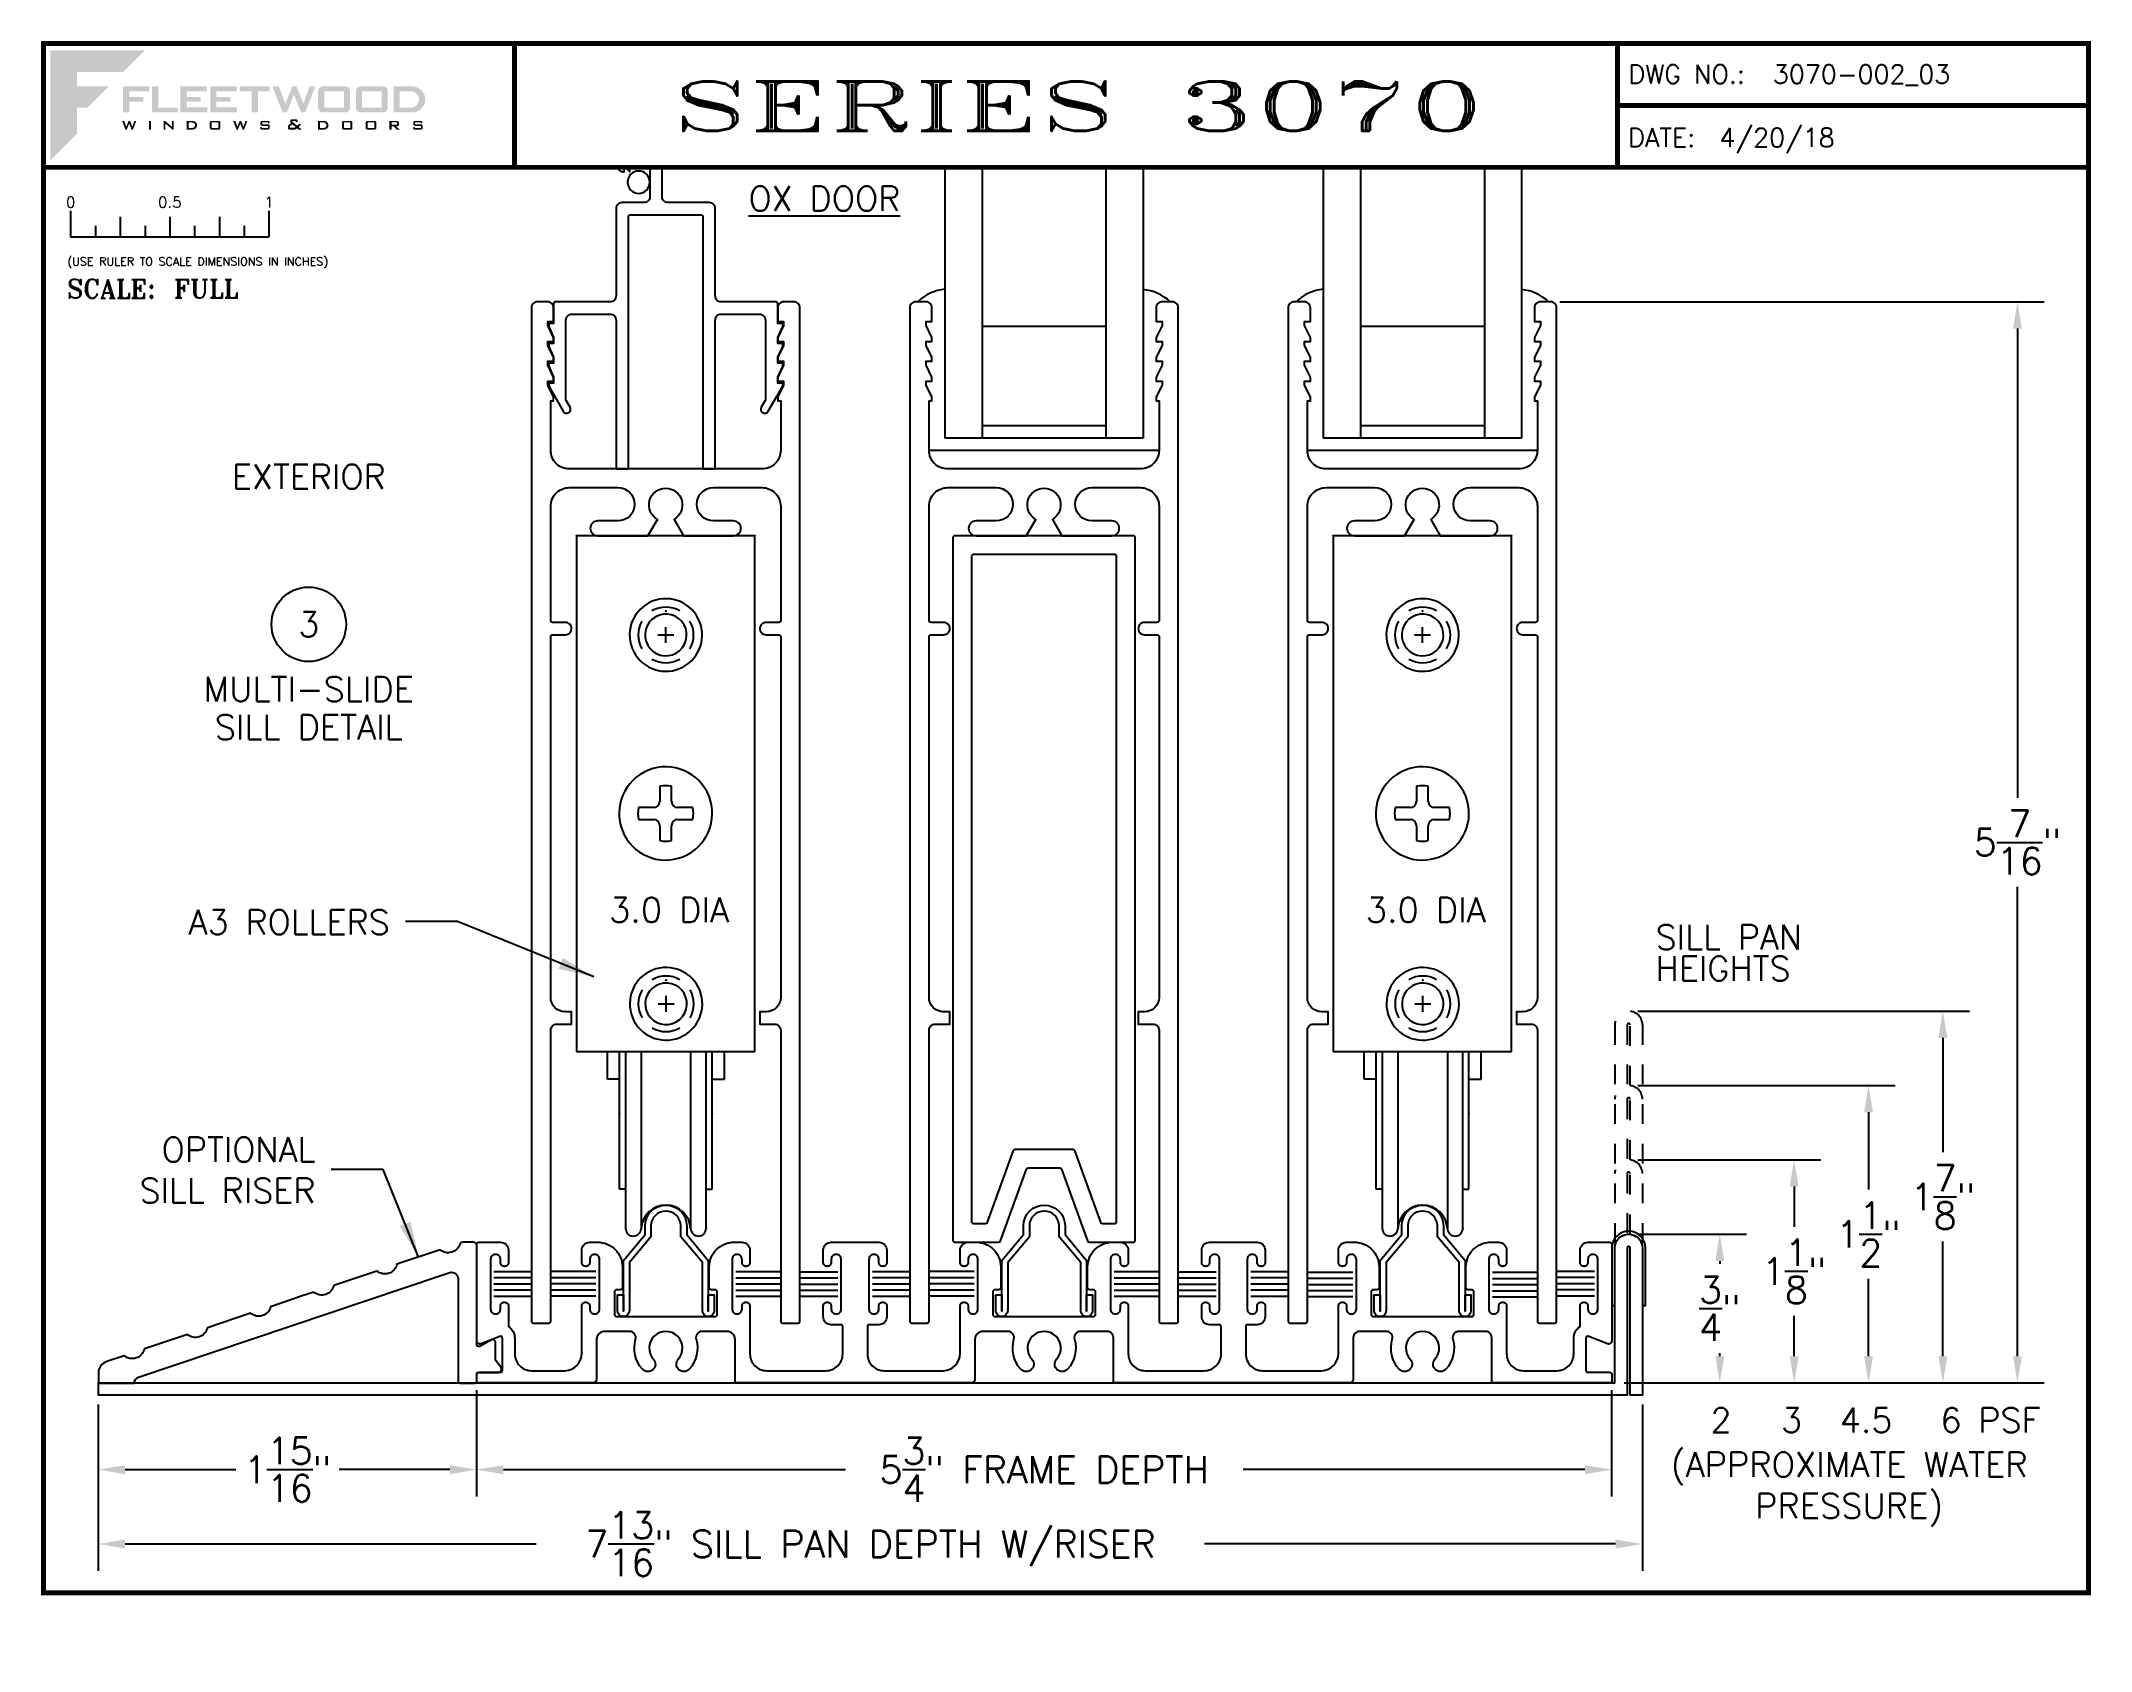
# Paper-space layout 'DETAIL 3' of a CAD drawing. Extents: x 0.1 to 10.5, y -0.2 to 7.9.
# The model-space entities are those that its viewports show. They can reach past a viewport. Long polylines and large blocks are cut down to what shows.
import ezdxf
from ezdxf.enums import TextEntityAlignment as Align

# ---------------------------------------------------------------- set-up
doc = ezdxf.new("R2010")
doc.units = 0
doc.header["$LTSCALE"] = 0.25
doc.header["$MEASUREMENT"] = 0
doc.linetypes.add('HIDDEN', pattern=[0.375, 0.25, -0.125])
doc.layers.get('0').update_dxf_attribs({"linetype": 'CONTINUOUS'})
doc.layers.get('DEFPOINTS').update_dxf_attribs({"color": 1, "linetype": 'CONTINUOUS'})
for name, color, linetype in [('DIM', 7, 'CONTINUOUS'), ('FRAME', 1, 'CONTINUOUS'), ('GLASS-VINYL', 7, 'CONTINUOUS'), ('HEM COVER', 4, 'CONTINUOUS'), ('MISC', 7, 'CONTINUOUS'), ('RISER', 7, 'CONTINUOUS'), ('SASH', 5, 'CONTINUOUS'), ('SEAL', 7, 'CONTINUOUS'), ('SILL-PAN', 7, 'CONTINUOUS'), ('TEXT', 7, 'CONTINUOUS'), ('VENT', 5, 'CONTINUOUS')]:
    doc.layers.add(name, color=color, linetype=linetype)
doc.layers.add('VP', color=40, linetype='CONTINUOUS', plot=False)
doc.layers.get('VP').off()
doc.styles.add('ROMANS', font='romans')
doc.styles.add('ROMANT', font='romant')
doc.styles.add('SIMPLEX-094', font='simplex.shx', dxfattribs={"height": 0.094})
doc.styles.get("Standard").update_dxf_attribs({"font": 'simplex.shx'})
doc.dimstyles.new('FULL SCALE', dxfattribs={"dimscale": 0.75, "dimtxt": 0.18, "dimasz": 0.18, "dimexe": 0.18, "dimexo": 0.0625, "dimgap": 0.09, "dimtad": 0, "dimtih": 1, "dimtoh": 1, "dimdec": 4, "dimzin": 0, "dimdsep": 46, "dimlunit": 4, "dimtxsty": 'Standard', "dimcen": 0.09, "dimadec": 0, "dimazin": 0, "dimtfac": 1, "dimtdec": 4, "dimtofl": 0, "dimtmove": 0, "dimatfit": 3, "dimfxl": 0, "dimtolj": 1, "dimtzin": 0, "dimarcsym": 0})
doc.dimstyles.get("Standard").update_dxf_attribs({"dimtxt": 0.18, "dimasz": 0.18, "dimexe": 0.18, "dimexo": 0.0625, "dimgap": 0.09, "dimtad": 0, "dimtih": 1, "dimtoh": 1, "dimdec": 4, "dimzin": 0, "dimdsep": 46, "dimtxsty": 'Standard', "dimcen": 0.09, "dimadec": 0, "dimazin": 0, "dimtfac": 1, "dimtdec": 4, "dimtofl": 0, "dimtmove": 0, "dimatfit": 3, "dimfxl": 0, "dimtolj": 1, "dimtzin": 0, "dimarcsym": 0})

psp = doc.layouts.new('DETAIL 3')

# ---------------------------------------------------------------- texts
at = {"layer": 'DIM', "insert": (9.26298, 0.80303), "char_height": 0.125, "width": 1.9758092, "attachment_point": 2}
psp.add_mtext('(APPROXIMATE WATER PRESSURE)', dxfattribs=at)
at = {"layer": 'TEXT'}
for s, p in [('EXTERIOR', (1.49471, 5.6602)), ('2', (8.6165, 0.90245)), ('3', (8.9725, 0.90245)), ('4.5', (9.34787, 0.90245)), ('6 PSF', (9.9754, 0.90245))]:
    psp.add_text(s, height=0.124, dxfattribs=at).set_placement(p, align=Align.CENTER)
for s, p in [('SILL PAN', (8.28705, 3.33778)), ('HEIGHTS', (8.28705, 3.17996))]:
    psp.add_text(s, height=0.124, dxfattribs=at).set_placement(p)
at = {"layer": 'TEXT', "char_height": 0.124}
for s, insert, width, attachment_point in [('{\\LOX DOOR}', (4.09508, 7.12451), 1.2194, 5), ('A3 ROLLERS', (1.90352, 3.47546), 2.5241318, 6), ('OPTIONAL\\PSILL RISER', (1.52852, 2.22546), 2.5241318, 6)]:
    psp.add_mtext(s, dxfattribs=dict(at, insert=insert, width=width, attachment_point=attachment_point))

msp = doc.modelspace()

# ---------------------------------------------------------------- blocks, each defined once
blk = doc.blocks.new('Fleetwood_Logo_6-10-15')
h = blk.add_hatch(color=154)
h.dxf.hatch_style = 1
h.paths.add_polyline_path([(0.2526, -0.0017), (0.0019, -0.0017), (0.0019, -0.2942), (0.0725, -0.2236), (0.0725, -0.1535), (0.1007, -0.1535), (0.1567, -0.0976), (0.0725, -0.0976), (0.0725, -0.0596), (0.1946, -0.0596)])
h = blk.add_hatch(color=251)
h.dxf.hatch_style = 1
h.paths.add_polyline_path([(0.2487, -0.1256), (0.2112, -0.1256), (0.2112, -0.1102), (0.2647, -0.1102), (0.2647, -0.0976), (0.1946, -0.0976), (0.1946, -0.1667), (0.2112, -0.1667), (0.2112, -0.1377), (0.2487, -0.1377)])
h = blk.add_hatch(color=251)
h.dxf.hatch_style = 1
h.paths.add_polyline_path([(0.2886, -0.0976), (0.272, -0.0976), (0.272, -0.1667), (0.3401, -0.1667), (0.3401, -0.1535), (0.2886, -0.1535)])
h = blk.add_hatch(color=251)
h.dxf.hatch_style = 1
h.paths.add_polyline_path([(0.4175, -0.0976), (0.3474, -0.0976), (0.3474, -0.1667), (0.4185, -0.1667), (0.4185, -0.1534), (0.364, -0.1534), (0.364, -0.1377), (0.4015, -0.1377), (0.4015, -0.1256), (0.364, -0.1256), (0.364, -0.1102), (0.4175, -0.1102)])
h = blk.add_hatch(color=251)
h.dxf.hatch_style = 1
h.paths.add_polyline_path([(0.4965, -0.0976), (0.4264, -0.0976), (0.4264, -0.1667), (0.4975, -0.1667), (0.4975, -0.1534), (0.443, -0.1534), (0.443, -0.1377), (0.4804, -0.1377), (0.4804, -0.1256), (0.443, -0.1256), (0.443, -0.1102), (0.4965, -0.1102)])
h = blk.add_hatch(color=251)
h.dxf.hatch_style = 1
h.paths.add_polyline_path([(0.5842, -0.0976), (0.5054, -0.0976), (0.5054, -0.1102), (0.5365, -0.1102), (0.5365, -0.1667), (0.5531, -0.1667), (0.5531, -0.1102), (0.5842, -0.1102)])
h = blk.add_hatch(color=251)
h.dxf.hatch_style = 1
h.paths.add_polyline_path([(0.6089, -0.0976), (0.5921, -0.0976), (0.6188, -0.1667), (0.63, -0.1667), (0.6489, -0.1192), (0.6679, -0.1667), (0.6789, -0.1667), (0.7056, -0.0976), (0.6908, -0.0976), (0.6742, -0.1433), (0.6558, -0.0976), (0.6446, -0.0976), (0.6261, -0.1433)])
h = blk.add_hatch(color=251)
h.dxf.hatch_style = 1
h.paths.add_polyline_path([(0.7853, -0.0976), (0.726, -0.0976, 0.414214), (0.7133, -0.1102), (0.7133, -0.154, 0.414214), (0.726, -0.1667), (0.7853, -0.1667, 0.414214), (0.798, -0.154), (0.798, -0.1102, 0.414214)])
h.paths.add_polyline_path([(0.7819, -0.1102), (0.7819, -0.154), (0.7294, -0.154), (0.7294, -0.1102)], flags=16)
h = blk.add_hatch(color=251)
h.dxf.hatch_style = 1
h.paths.add_polyline_path([(0.8856, -0.0976), (0.8262, -0.0976, 0.414214), (0.8136, -0.1102), (0.8136, -0.154, 0.414214), (0.8262, -0.1667), (0.8856, -0.1667, 0.414214), (0.8982, -0.154), (0.8982, -0.1102, 0.414214)])
h.paths.add_polyline_path([(0.8822, -0.1102), (0.8822, -0.154), (0.8296, -0.154), (0.8296, -0.1102)], flags=16)
h = blk.add_hatch(color=251)
h.dxf.hatch_style = 1
h.paths.add_polyline_path([(0.9632, -0.0976), (0.914, -0.0976), (0.914, -0.1667), (0.9632, -0.1667, 1)])
h.paths.add_polyline_path([(0.9301, -0.1102), (0.9593, -0.1102, -1), (0.9593, -0.154), (0.9301, -0.154)], flags=16)
h = blk.add_hatch(color=7)
h.dxf.hatch_style = 1
h.paths.add_polyline_path([(0.2301, -0.1891), (0.2251, -0.1891), (0.2196, -0.2043), (0.2134, -0.1891), (0.2097, -0.1891), (0.2035, -0.2043), (0.1978, -0.1891), (0.1922, -0.1891), (0.2011, -0.2121), (0.2048, -0.2121), (0.2112, -0.1963), (0.2175, -0.2121), (0.2212, -0.2121)])
h = blk.add_hatch(color=7)
h.dxf.hatch_style = 1
h.paths.add_polyline_path([(0.2691, -0.1891), (0.2637, -0.1891), (0.2637, -0.2118), (0.2637, -0.2121), (0.2691, -0.2121)])
h = blk.add_hatch(color=7)
h.dxf.hatch_style = 1
h.paths.add_polyline_path([(0.3077, -0.1964), (0.3259, -0.2121), (0.3298, -0.2121), (0.3298, -0.1891), (0.325, -0.1891), (0.325, -0.2047), (0.3067, -0.1891), (0.3029, -0.1891), (0.3029, -0.2121), (0.3077, -0.2121)])
h = blk.add_hatch(color=7)
h.dxf.hatch_style = 1
h.paths.add_polyline_path([(0.3801, -0.1891), (0.3637, -0.1891), (0.3637, -0.2121), (0.3801, -0.2121, 1)])
h.paths.add_polyline_path([(0.3691, -0.2079), (0.3691, -0.1933), (0.3788, -0.1933, -1), (0.3788, -0.2079)], flags=16)
h = blk.add_hatch(color=7)
h.dxf.hatch_style = 1
h.paths.add_polyline_path([(0.4537, -0.2079), (0.4537, -0.1933, 0.414214), (0.4495, -0.1891), (0.4297, -0.1891, 0.414214), (0.4255, -0.1933), (0.4255, -0.2079, 0.414214), (0.4297, -0.2121), (0.4495, -0.2121, 0.414214)])
h.paths.add_polyline_path([(0.4308, -0.2079), (0.4308, -0.1933), (0.4484, -0.1933), (0.4484, -0.2079)], flags=16)
h = blk.add_hatch(color=7)
h.dxf.hatch_style = 1
h.paths.add_polyline_path([(0.5253, -0.1891), (0.5203, -0.1891), (0.5148, -0.2043), (0.5087, -0.1891), (0.5049, -0.1891), (0.4988, -0.2043), (0.493, -0.1891), (0.4874, -0.1891), (0.4963, -0.2121), (0.5001, -0.2121), (0.5064, -0.1963), (0.5127, -0.2121), (0.5164, -0.2121)])
h = blk.add_hatch(color=7)
h.dxf.hatch_style = 1
h.paths.add_polyline_path([(0.5801, -0.1891), (0.5643, -0.1891, 0.414214), (0.56, -0.1933), (0.56, -0.1981, 0.414214), (0.5643, -0.2024), (0.58, -0.2024), (0.58, -0.2078), (0.5637, -0.2078), (0.5637, -0.2052), (0.5591, -0.2062), (0.5591, -0.2078, 0.414214), (0.5634, -0.2121), (0.5805, -0.2121, 0.414214), (0.5848, -0.2078), (0.5848, -0.2024, 0.414214), (0.5805, -0.1982), (0.5648, -0.1982), (0.5648, -0.193), (0.5798, -0.193), (0.5798, -0.1958), (0.5843, -0.1948), (0.5843, -0.1933, 0.414214)])
h = blk.add_hatch(color=7)
h.dxf.hatch_style = 1
h.paths.add_polyline_path([(0.645, -0.1913, -0.222262), (0.6447, -0.1906), (0.6447, -0.1892), (0.6535, -0.1892), (0.6535, -0.193), (0.6587, -0.1918), (0.6587, -0.189, 0.414214), (0.6544, -0.1847), (0.6437, -0.1847, 0.414214), (0.6394, -0.189), (0.6394, -0.1922, 0.222262), (0.6407, -0.1948), (0.6415, -0.1955), (0.6345, -0.1998, 0.260684), (0.6329, -0.2027), (0.6329, -0.2078, 0.414214), (0.6372, -0.2121), (0.6514, -0.2121, 0.17577), (0.6536, -0.2113), (0.657, -0.2085), (0.6614, -0.2121), (0.6699, -0.2121), (0.6613, -0.2049), (0.6676, -0.1997), (0.6637, -0.1964), (0.6574, -0.2017)])
h.paths.add_polyline_path([(0.6532, -0.2052), (0.6509, -0.2072, -0.17577), (0.6502, -0.2074), (0.6382, -0.2074), (0.6382, -0.2033, -0.260684), (0.6387, -0.2025), (0.6451, -0.1985)], flags=16)
h = blk.add_hatch(color=7)
h.dxf.hatch_style = 1
h.paths.add_polyline_path([(0.7294, -0.1891), (0.713, -0.1891), (0.713, -0.2121), (0.7294, -0.2121, 1)])
h.paths.add_polyline_path([(0.7184, -0.2079), (0.7184, -0.1933), (0.7281, -0.1933, -1), (0.7281, -0.2079)], flags=16)
h = blk.add_hatch(color=7)
h.dxf.hatch_style = 1
h.paths.add_polyline_path([(0.8045, -0.2079), (0.8045, -0.1933, 0.414214), (0.8003, -0.1891), (0.7805, -0.1891, 0.414214), (0.7763, -0.1933), (0.7763, -0.2079, 0.414214), (0.7805, -0.2121), (0.8003, -0.2121, 0.414214)])
h.paths.add_polyline_path([(0.7816, -0.2079), (0.7816, -0.1933), (0.7992, -0.1933), (0.7992, -0.2079)], flags=16)
h = blk.add_hatch(color=7)
h.dxf.hatch_style = 1
h.paths.add_polyline_path([(0.8678, -0.2079), (0.8678, -0.1933, 0.414214), (0.8636, -0.1891), (0.8438, -0.1891, 0.414214), (0.8396, -0.1933), (0.8396, -0.2079, 0.414214), (0.8438, -0.2121), (0.8636, -0.2121, 0.414214)])
h.paths.add_polyline_path([(0.8449, -0.2079), (0.8449, -0.1933), (0.8624, -0.1933), (0.8624, -0.2079)], flags=16)
h = blk.add_hatch(color=7)
h.dxf.hatch_style = 1
h.paths.add_polyline_path([(0.9277, -0.1993), (0.9277, -0.1933, 0.414214), (0.9235, -0.1891), (0.9028, -0.1891), (0.9028, -0.2121), (0.9082, -0.2121), (0.9082, -0.2035), (0.9131, -0.2035), (0.9224, -0.2121), (0.9303, -0.2121), (0.9197, -0.2035), (0.9235, -0.2035, 0.414214)])
h.paths.add_polyline_path([(0.9082, -0.1993), (0.9082, -0.1933), (0.9214, -0.1933, -0.414214), (0.9224, -0.1943), (0.9224, -0.1983, -0.414214), (0.9214, -0.1993)], flags=16)
h = blk.add_hatch(color=7)
h.dxf.hatch_style = 1
h.paths.add_polyline_path([(0.9867, -0.1982), (0.971, -0.1982), (0.971, -0.193), (0.9859, -0.193), (0.9859, -0.1958), (0.9905, -0.1948), (0.9905, -0.1933, 0.414214), (0.9863, -0.1891), (0.9705, -0.1891, 0.414214), (0.9662, -0.1933), (0.9662, -0.1981, 0.414214), (0.9705, -0.2024), (0.9862, -0.2024), (0.9862, -0.2078), (0.9699, -0.2078), (0.9699, -0.2052), (0.9653, -0.2062), (0.9653, -0.2078, 0.414214), (0.9696, -0.2121), (0.9867, -0.2121, 0.414214), (0.991, -0.2078), (0.991, -0.2024, 0.414214)])
blk = doc.blocks.new('A-SIZE_L')
for p, q in [((8.095, 7.907), (8.095, 7.282)), ((8.095, 7.594), (10.47, 7.594)), ((0.157, 7.282), (10.47, 7.282))]:
    blk.add_line(p, q)
at = {"const_width": 0.025}
for points in [[(0.157, 7.907), (10.47, 7.907), (10.47, 0.093), (0.157, 0.093), (0.157, 7.907)], [(2.532, 7.907), (2.532, 7.282)], [(8.095, 7.907), (8.095, 7.282)], [(8.095, 7.594), (10.47, 7.594)], [(0.157, 7.282), (10.47, 7.282)]]:
    blk.add_lwpolyline(points, dxfattribs=at)
at = {"xscale": 1.898091133004928, "yscale": 1.898091133004928, "zscale": 1.898091133004928}
blk.add_blockref('Fleetwood_Logo_6-10-15', (0.188, 7.875), dxfattribs=at)
for s, style, p in [('DWG NO.:', 'SIMPLEX-094', (8.149, 7.705)), ('DATE:', 'SIMPLEX-094', (8.148, 7.385)), ('SCALE:', 'ROMANT', (0.276, 6.623))]:
    blk.add_text(s, height=0.094, dxfattribs=dict(style=style)).set_placement(p)
for tag, p, style in [('DWG_NO', (8.878, 7.705), 'SIMPLEX-094'), ('DATE', (8.609, 7.385), 'SIMPLEX-094'), ('SCALE', (0.814, 6.623), 'ROMANT')]:
    blk.add_attdef(tag, p, '', height=0.094, dxfattribs=dict(style=style))
for tag, height, style, width, p, p2 in [('DWG_NO', 0.094, 'SIMPLEX-094', 2.60233, (8.876, 7.704), (10.367, 7.704)), ('PRODUCT', 0.25, 'ROMANT', 2.260212, (3.282, 7.465), (7.345, 7.465))]:
    blk.add_attdef(tag, text='', height=height, dxfattribs=dict(style=style, width=width)).set_placement(p, p2, align=Align.FIT)
blk = doc.blocks.new('Full')
for p, q in [((0.137, -0.219), (0.137, -0.35)), ((0.262, -0.294), (0.262, -0.35)), ((0.387, -0.249), (0.387, -0.35)), ((0.512, -0.294), (0.512, -0.35)), ((0.637, -0.249), (0.637, -0.35)), ((0.762, -0.294), (0.762, -0.35)), ((0.887, -0.249), (0.887, -0.35)), ((1.012, -0.294), (1.012, -0.35)), ((1.137, -0.219), (1.137, -0.35)), ((0.137, -0.35), (1.137, -0.35))]:
    blk.add_line(p, q)
for s, p in [('0', (0.137, -0.219)), ('0.5', (0.637, -0.219)), ('1', (1.137, -0.219))]:
    blk.add_text(s, height=0.055).set_placement(p, align=Align.BOTTOM_CENTER)
at = {"style": 'ROMANS'}
blk.add_text('(USE RULER TO SCALE DIMENSIONS IN INCHES)', height=0.04115, dxfattribs=at).set_placement((0.12, -0.495))
blk = doc.blocks.new('*D83')
at = {"color": 0, "lineweight": -2}
for p, q in [((7.803, 6.604), (10.246, 6.604)), ((10.111, 6.469), (10.111, 4.103)), ((10.111, 1.287), (10.111, 3.653)), ((8.128, 1.152), (10.246, 1.152))]:
    blk.add_line(p, q, dxfattribs=at)
at = {"color": 0}
for points in [[(10.089, 6.469), (10.134, 6.469), (10.111, 6.604)], [(10.089, 1.287), (10.134, 1.287), (10.111, 1.152)]]:
    blk.add_solid(points, dxfattribs=at)
at = {"layer": 'DEFPOINTS', "color": 0}
for p in [(7.756, 6.604), (8.081, 1.152), (10.111, 1.152)]:
    blk.add_point(p, dxfattribs=at)
at = {"color": 0, "insert": (10.111, 3.878), "char_height": 0.135, "attachment_point": 5}
blk.add_mtext('\\A1;5{\\H1.000000x;\\S7/16;}"', dxfattribs=at)
blk = doc.blocks.new('*D84')
at = {"color": 0, "lineweight": -2}
for p, q in [((8.197, 3.027), (9.87, 3.027)), ((9.735, 2.892), (9.735, 2.315)), ((9.735, 1.287), (9.735, 1.865)), ((8.128, 1.152), (9.87, 1.152))]:
    blk.add_line(p, q, dxfattribs=at)
at = {"color": 0}
for points in [[(9.713, 2.892), (9.758, 2.892), (9.735, 3.027)], [(9.713, 1.287), (9.758, 1.287), (9.735, 1.152)]]:
    blk.add_solid(points, dxfattribs=at)
at = {"layer": 'DEFPOINTS', "color": 0}
for p in [(8.151, 3.027), (9.735, 3.027), (8.081, 1.152)]:
    blk.add_point(p, dxfattribs=at)
at = {"color": 0, "insert": (9.735, 2.09), "char_height": 0.135, "attachment_point": 5}
blk.add_mtext('\\A1;1{\\H1.000000x;\\S7/8;}"', dxfattribs=at)
blk = doc.blocks.new('*D85')
at = {"color": 0, "lineweight": -2}
for p, q in [((8.197, 2.277), (9.12, 2.277)), ((8.985, 2.142), (8.985, 1.94)), ((8.985, 1.287), (8.985, 1.49)), ((8.128, 1.152), (9.12, 1.152))]:
    blk.add_line(p, q, dxfattribs=at)
at = {"color": 0}
for points in [[(8.963, 2.142), (9.008, 2.142), (8.985, 2.277)], [(8.963, 1.287), (9.008, 1.287), (8.985, 1.152)]]:
    blk.add_solid(points, dxfattribs=at)
at = {"layer": 'DEFPOINTS', "color": 0}
for p in [(8.151, 2.277), (8.985, 2.277), (8.081, 1.152)]:
    blk.add_point(p, dxfattribs=at)
at = {"color": 0, "insert": (8.985, 1.715), "char_height": 0.135, "attachment_point": 5}
blk.add_mtext('\\A1;1{\\H1.000000x;\\S1/8;}"', dxfattribs=at)
blk = doc.blocks.new('*D86')
at = {"color": 0, "lineweight": -2}
for p, q in [((8.197, 2.652), (9.495, 2.652)), ((9.36, 2.517), (9.36, 2.127)), ((9.36, 1.287), (9.36, 1.677)), ((8.128, 1.152), (9.495, 1.152))]:
    blk.add_line(p, q, dxfattribs=at)
at = {"color": 0}
for points in [[(9.338, 2.517), (9.383, 2.517), (9.36, 2.652)], [(9.338, 1.287), (9.383, 1.287), (9.36, 1.152)]]:
    blk.add_solid(points, dxfattribs=at)
at = {"layer": 'DEFPOINTS', "color": 0}
for p in [(8.151, 2.652), (9.36, 2.652), (8.081, 1.152)]:
    blk.add_point(p, dxfattribs=at)
at = {"color": 0, "insert": (9.36, 1.902), "char_height": 0.135, "attachment_point": 5}
blk.add_mtext('\\A1;1{\\H1.000000x;\\S1/2;}"', dxfattribs=at)
blk = doc.blocks.new('*D87')
at = {"color": 0, "lineweight": -2}
for p, q in [((8.197, 1.902), (8.745, 1.902)), ((8.61, 1.767), (8.61, 1.752)), ((8.61, 1.287), (8.61, 1.302)), ((8.128, 1.152), (8.745, 1.152))]:
    blk.add_line(p, q, dxfattribs=at)
at = {"color": 0}
for points in [[(8.588, 1.767), (8.633, 1.767), (8.61, 1.902)], [(8.588, 1.287), (8.633, 1.287), (8.61, 1.152)]]:
    blk.add_solid(points, dxfattribs=at)
at = {"layer": 'DEFPOINTS', "color": 0}
for p in [(8.151, 1.902), (8.081, 1.152), (8.61, 1.152)]:
    blk.add_point(p, dxfattribs=at)
at = {"color": 0, "insert": (8.61, 1.527), "char_height": 0.135, "attachment_point": 5}
blk.add_mtext('\\A1;{\\H1.000000x;\\S3/4;}"', dxfattribs=at)
blk = doc.blocks.new('*D88')
at = {"color": 0, "lineweight": -2}
for p, q in [((0.433, 1.043), (0.433, 0.58)), ((2.341, 1.115), (2.341, 0.58)), ((0.568, 0.715), (1.127, 0.715)), ((2.206, 0.715), (1.648, 0.715))]:
    blk.add_line(p, q, dxfattribs=at)
at = {"color": 0}
for points in [[(0.568, 0.737), (0.568, 0.692), (0.433, 0.715)], [(2.206, 0.737), (2.206, 0.692), (2.341, 0.715)]]:
    blk.add_solid(points, dxfattribs=at)
at = {"layer": 'DEFPOINTS', "color": 0}
for p in [(2.341, 1.162), (0.433, 1.09), (2.341, 0.715)]:
    blk.add_point(p, dxfattribs=at)
at = {"color": 0, "insert": (1.387, 0.715), "char_height": 0.135, "attachment_point": 5}
blk.add_mtext('\\A1;1{\\H1.000000x;\\S15/16;}"', dxfattribs=at)
blk = doc.blocks.new('*D89')
at = {"color": 0, "lineweight": -2}
for p, q in [((2.341, 1.115), (2.341, 0.58)), ((8.065, 1.115), (8.065, 0.58)), ((2.476, 0.715), (4.201, 0.715)), ((7.93, 0.715), (6.206, 0.715))]:
    blk.add_line(p, q, dxfattribs=at)
at = {"color": 0}
for points in [[(2.476, 0.737), (2.476, 0.692), (2.341, 0.715)], [(7.93, 0.737), (7.93, 0.692), (8.065, 0.715)]]:
    blk.add_solid(points, dxfattribs=at)
at = {"layer": 'DEFPOINTS', "color": 0}
for p in [(2.341, 1.162), (8.065, 1.162), (8.065, 0.715)]:
    blk.add_point(p, dxfattribs=at)
at = {"color": 0, "insert": (5.203, 0.715), "char_height": 0.135, "attachment_point": 5}
blk.add_mtext('\\A1;5{\\H1.000000x;\\S3/4;}" FRAME DEPTH', dxfattribs=at)
blk = doc.blocks.new('*D90')
at = {"color": 0, "lineweight": -2}
for p, q in [((0.433, 1.043), (0.433, 0.205)), ((8.22, 1.043), (8.22, 0.205)), ((0.568, 0.34), (2.642, 0.34)), ((8.085, 0.34), (6.011, 0.34))]:
    blk.add_line(p, q, dxfattribs=at)
at = {"color": 0}
for points in [[(0.568, 0.362), (0.568, 0.317), (0.433, 0.34)], [(8.085, 0.362), (8.085, 0.317), (8.22, 0.34)]]:
    blk.add_solid(points, dxfattribs=at)
at = {"layer": 'DEFPOINTS', "color": 0}
for p in [(0.433, 1.09), (8.22, 1.09), (8.22, 0.34)]:
    blk.add_point(p, dxfattribs=at)
at = {"color": 0, "insert": (4.327, 0.34), "char_height": 0.135, "attachment_point": 5}
blk.add_mtext('\\A1;7{\\H1.000000x;\\S13/16;}" SILL PAN DEPTH W/RISER', dxfattribs=at)
blk = doc.blocks.new('sectball')
blk.add_circle((0, 0), 0.125)
blk.add_attdef('NO', text='', height=0.062).set_placement((0, 0), align=Align.MIDDLE_CENTER)
for tag, p in [('LINE1', (0, -0.2588)), ('LINE2', (0, -0.3864)), ('LINE3', (0, -0.5214))]:
    blk.add_attdef(tag, text='', height=0.078).set_placement(p, align=Align.CENTER)
blk = doc.blocks.new('A$C0EA5420E')
at = {"color": 1}
blk.add_lwpolyline([(0.0025, 0, -0.414214), (0, 0.0025), (0, 0.011, -0.414214), (0.0025, 0.0135), (0.03, 0.0135, 0.414214), (0.0325, 0.016), (0.0325, 0.0563, 0.528549), (0.0291, 0.0587), (0.0055, 0.0494, -0.528549), (0, 0.0531), (0, 0.0755), (0, 0.175, -0.414214), (0.0025, 0.1775), (0.03, 0.1775, -0.414214), (0.04, 0.1675), (0.04, 0.1519, -0.414214), (0.0351, 0.147), (0.0349, 0.147, -0.414214), (0.03, 0.1519), (0.03, 0.1559, 0.414214), (0.0239, 0.162), (0.0236, 0.162, 0.414214), (0.0175, 0.1559), (0.0175, 0.0931, 0.414214), (0.0236, 0.087), (0.0239, 0.087, 0.414214), (0.03, 0.0931), (0.03, 0.0971, -0.414214), (0.0349, 0.102), (0.035, 0.102, -0.414214), (0.04, 0.097), (0.04, 0.0713, -0.250492), (0.048, 0.0563), (0.048, 0.0367, 0.414214), (0.0692, 0.0155), (0.0922, 0.0155), (0.1112, 0.0155, 0.406851), (0.1325, 0.0375), (0.1325, 0.0835), (0.1325, 0.097, -0.414214), (0.1375, 0.102), (0.1376, 0.102, -0.414214), (0.1425, 0.0971), (0.1425, 0.0931, 0.414214), (0.1486, 0.087), (0.1489, 0.087, 0.414214), (0.155, 0.0931), (0.155, 0.1559, 0.414214), (0.1489, 0.162), (0.1486, 0.162, 0.414214), (0.1425, 0.1559), (0.1425, 0.1519, -0.414214), (0.1376, 0.147), (0.1374, 0.147, -0.414214), (0.1325, 0.1519), (0.1325, 0.1675, -0.414214), (0.1425, 0.1775), (0.1482, 0.1775), (0.1525, 0.1775, -0.414214), (0.1837, 0.1462), (0.1837, 0.12, -0.414214), (0.1812, 0.1175), (0.1762, 0.1175, 0.414214), (0.1737, 0.115), (0.1737, 0.0863, 0.414214), (0.1762, 0.0838), (0.3007, 0.0838, 0.414214), (0.3032, 0.0863), (0.3032, 0.115, 0.414214), (0.3007, 0.1175), (0.2957, 0.1175, -0.414214), (0.2932, 0.12), (0.2932, 0.1462, -0.414214), (0.3245, 0.1775), (0.3263, 0.1775), (0.3345, 0.1775, -0.414214), (0.3445, 0.1675), (0.3445, 0.1519, -0.414214), (0.3396, 0.147), (0.3394, 0.147, -0.414214), (0.3345, 0.1519), (0.3345, 0.1559, 0.414214), (0.3284, 0.162), (0.3281, 0.162, 0.414214), (0.322, 0.1559), (0.322, 0.0931, 0.414214), (0.3281, 0.087), (0.3284, 0.087, 0.414214), (0.3345, 0.0931), (0.3345, 0.0971, -0.414214), (0.3394, 0.102), (0.3395, 0.102, -0.414214), (0.3445, 0.097), (0.3445, 0.0835), (0.3445, 0.0367, 0.414214), (0.3657, 0.0155), (0.3736, 0.0155), (0.3916, 0.0155), (0.4402, 0.0155, 0.414214), (0.4615, 0.0367), (0.4615, 0.0461), (0.4615, 0.071, 0.414214), (0.459, 0.0735), (0.447, 0.0735, -0.414214), (0.437, 0.0835), (0.437, 0.097, -0.414214), (0.442, 0.102), (0.4421, 0.102, -0.414214), (0.447, 0.0971), (0.447, 0.0931, 0.414214), (0.4531, 0.087), (0.4534, 0.087, 0.414214), (0.4595, 0.0931), (0.4595, 0.1559, 0.414214), (0.4534, 0.162), (0.4531, 0.162, 0.414214), (0.447, 0.1559), (0.447, 0.1519, -0.414214), (0.4421, 0.147), (0.4419, 0.147, -0.414214), (0.437, 0.1519), (0.437, 0.1675, -0.414214), (0.447, 0.1775), (0.4672, 0.1775), (0.4868, 0.1775), (0.507, 0.1775, -0.414214), (0.517, 0.1675), (0.517, 0.1519, -0.414214), (0.5121, 0.147), (0.5119, 0.147, -0.414214), (0.507, 0.1519), (0.507, 0.1559, 0.414214), (0.5009, 0.162), (0.5006, 0.162, 0.414214), (0.4945, 0.1559), (0.4945, 0.0931, 0.414214), (0.5006, 0.087), (0.5009, 0.087, 0.414214), (0.507, 0.0931), (0.507, 0.0971, -0.414214), (0.5119, 0.102), (0.512, 0.102, -0.414214), (0.517, 0.097), (0.517, 0.0835, -0.414214), (0.507, 0.0735), (0.495, 0.0735, 0.414214), (0.4925, 0.071), (0.4925, 0.0461), (0.4925, 0.0367, 0.414214), (0.5137, 0.0155), (0.5577, 0.0155), (0.5744, 0.0155), (0.5882, 0.0155, 0.406851), (0.6095, 0.0375), (0.6095, 0.0835), (0.6095, 0.097, -0.414214), (0.6145, 0.102), (0.6146, 0.102, -0.414214), (0.6195, 0.0971), (0.6195, 0.0931, 0.414214), (0.6256, 0.087), (0.6259, 0.087, 0.414214), (0.632, 0.0931), (0.632, 0.1559, 0.414214), (0.6259, 0.162), (0.6256, 0.162, 0.414214), (0.6195, 0.1559), (0.6195, 0.1519, -0.414214), (0.6146, 0.147), (0.6144, 0.147, -0.414214), (0.6095, 0.1519), (0.6095, 0.1675, -0.414214), (0.6195, 0.1775), (0.6252, 0.1775), (0.6295, 0.1775, -0.414214), (0.6607, 0.1462), (0.6607, 0.12, -0.414214), (0.6582, 0.1175), (0.6532, 0.1175, 0.414214), (0.6507, 0.115), (0.6507, 0.0863, 0.414214), (0.6532, 0.0838), (0.7777, 0.0838, 0.414214), (0.7802, 0.0863), (0.7802, 0.115, 0.414214), (0.7777, 0.1175), (0.7727, 0.1175, -0.414214), (0.7702, 0.12), (0.7702, 0.1462, -0.414214), (0.8015, 0.1775), (0.8033, 0.1775), (0.8115, 0.1775, -0.414214), (0.8215, 0.1675), (0.8215, 0.1519, -0.414214), (0.8166, 0.147), (0.8164, 0.147, -0.414214), (0.8115, 0.1519), (0.8115, 0.1559, 0.414214), (0.8054, 0.162), (0.8051, 0.162, 0.414214), (0.799, 0.1559), (0.799, 0.0931, 0.414214), (0.8051, 0.087), (0.8054, 0.087, 0.414214), (0.8115, 0.0931), (0.8115, 0.0971, -0.414214), (0.8164, 0.102), (0.8165, 0.102, -0.414214), (0.8215, 0.097), (0.8215, 0.0835), (0.8215, 0.0367, 0.414214), (0.8427, 0.0155), (0.8536, 0.0155), (0.8843, 0.0155), (0.9172, 0.0155, 0.414214), (0.9385, 0.0367), (0.9385, 0.0461), (0.9385, 0.071, 0.414214), (0.936, 0.0735), (0.924, 0.0735, -0.414214), (0.914, 0.0835), (0.914, 0.097, -0.414214), (0.919, 0.102), (0.9191, 0.102, -0.414214), (0.924, 0.0971), (0.924, 0.0931, 0.414214), (0.9301, 0.087), (0.9304, 0.087, 0.414214), (0.9365, 0.0931), (0.9365, 0.1559, 0.414214), (0.9304, 0.162), (0.9301, 0.162, 0.414214), (0.924, 0.1559), (0.924, 0.1519, -0.414214), (0.9191, 0.147), (0.9189, 0.147, -0.414214), (0.914, 0.1519), (0.914, 0.1675, -0.414214), (0.924, 0.1775), (0.9442, 0.1775), (0.9638, 0.1775), (0.984, 0.1775, -0.414214), (0.994, 0.1675), (0.994, 0.1519, -0.414214), (0.9891, 0.147), (0.9889, 0.147, -0.414214), (0.984, 0.1519), (0.984, 0.1559, 0.414214), (0.9779, 0.162), (0.9776, 0.162, 0.414214), (0.9715, 0.1559), (0.9715, 0.0931, 0.414214), (0.9776, 0.087), (0.9779, 0.087, 0.414214), (0.984, 0.0931), (0.984, 0.0971, -0.414214), (0.9889, 0.102), (0.989, 0.102, -0.414214), (0.994, 0.097), (0.994, 0.0835, -0.414214), (0.984, 0.0735), (0.972, 0.0735, 0.414214), (0.9695, 0.071), (0.9695, 0.0461), (0.9695, 0.0367, 0.414214), (0.9907, 0.0155), (1.0347, 0.0155), (1.0514, 0.0155), (1.0652, 0.0155, 0.406851), (1.0865, 0.0375), (1.0865, 0.0835), (1.0865, 0.097, -0.414214), (1.0915, 0.102), (1.0916, 0.102, -0.414214), (1.0965, 0.0971), (1.0965, 0.0931, 0.414214), (1.1026, 0.087), (1.1029, 0.087, 0.414214), (1.109, 0.0931), (1.109, 0.1559, 0.414214), (1.1029, 0.162), (1.1026, 0.162, 0.414214), (1.0965, 0.1559), (1.0965, 0.1519, -0.414214), (1.0916, 0.147), (1.0914, 0.147, -0.414214), (1.0865, 0.1519), (1.0865, 0.1675, -0.414214), (1.0965, 0.1775), (1.1022, 0.1775), (1.1065, 0.1775, -0.414214), (1.1377, 0.1462), (1.1377, 0.12, -0.414214), (1.1352, 0.1175), (1.1302, 0.1175, 0.414214), (1.1277, 0.115), (1.1277, 0.0863, 0.414214), (1.1302, 0.0838), (1.2547, 0.0838, 0.414214), (1.2572, 0.0863), (1.2572, 0.115, 0.414214), (1.2547, 0.1175), (1.2497, 0.1175, -0.414214), (1.2472, 0.12), (1.2472, 0.1462, -0.414214), (1.2785, 0.1775), (1.2803, 0.1775), (1.2885, 0.1775, -0.414214), (1.2985, 0.1675), (1.2985, 0.1519, -0.414214), (1.2936, 0.147), (1.2934, 0.147, -0.414214), (1.2885, 0.1519), (1.2885, 0.1559, 0.414214), (1.2824, 0.162), (1.2821, 0.162, 0.414214), (1.276, 0.1559), (1.276, 0.0931, 0.414214), (1.2821, 0.087), (1.2824, 0.087, 0.414214), (1.2885, 0.0931), (1.2885, 0.0971, -0.414214), (1.2934, 0.102), (1.2935, 0.102, -0.414214), (1.2985, 0.097), (1.2985, 0.0835), (1.2985, 0.0367, 0.414214), (1.3197, 0.0155), (1.3372, 0.0155), (1.3617, 0.0155, 0.414214), (1.383, 0.0367), (1.383, 0.0563, -0.250492), (1.391, 0.0713), (1.391, 0.097, -0.414214), (1.396, 0.102), (1.3961, 0.102, -0.414214), (1.401, 0.0971), (1.401, 0.0931, 0.414214), (1.4071, 0.087), (1.4074, 0.087, 0.414214), (1.4135, 0.0931), (1.4135, 0.1559, 0.414214), (1.4074, 0.162), (1.4071, 0.162, 0.414214), (1.401, 0.1559), (1.401, 0.1519, -0.414214), (1.3961, 0.147), (1.3959, 0.147, -0.414214), (1.391, 0.1519), (1.391, 0.1675, -0.414214), (1.401, 0.1775), (1.4285, 0.1775, -0.414214), (1.431, 0.175), (1.431, 0.0755), (1.431, 0.0531, -0.528549), (1.4255, 0.0494), (1.4019, 0.0587, 0.528549), (1.3985, 0.0563), (1.3985, 0.016, 0.414214), (1.401, 0.0135), (1.4285, 0.0135, -0.414214), (1.431, 0.011), (1.431, 0.0025, -0.414214), (1.4285, 0), (1.3449, 0), (1.3208, 0), (1.2822, 0, -0.414214), (1.2797, 0.0025), (1.2797, 0.0573, 0.414214), (1.272, 0.065), (1.255, 0.065), (1.2381, 0.065, 0.499657), (1.2307, 0.0551, -0.259642), (1.222, 0.0174, -1), (1.2081, 0.0299, 2.247229), (1.1769, 0.0299, -1), (1.163, 0.0174, -0.259642), (1.1543, 0.0551, 0.499657), (1.1469, 0.065), (1.1278, 0.065), (1.113, 0.065, 0.414214), (1.1052, 0.0573), (1.1052, 0.005, -0.414214), (1.1002, 0), (1.0629, 0), (1.0514, 0), (0.8843, 0), (0.8438, 0), (0.8052, 0, -0.414214), (0.8027, 0.0025), (0.8027, 0.0573, 0.414214), (0.795, 0.065), (0.778, 0.065), (0.7611, 0.065, 0.499657), (0.7537, 0.0551, -0.259642), (0.745, 0.0174, -1), (0.7311, 0.0299, 2.247229), (0.6999, 0.0299, -1), (0.686, 0.0174, -0.259642), (0.6773, 0.0551, 0.499657), (0.6699, 0.065), (0.6508, 0.065), (0.6382, 0.065, 0.414214), (0.6282, 0.055), (0.6282, 0.005, -0.414214), (0.6232, 0), (0.5859, 0), (0.5744, 0), (0.3757, 0), (0.3668, 0), (0.3282, 0, -0.414214), (0.3257, 0.0025), (0.3257, 0.055, 0.414214), (0.3157, 0.065), (0.301, 0.065), (0.2841, 0.065, 0.499657), (0.2767, 0.0551, -0.259642), (0.268, 0.0174, -1), (0.2541, 0.0299, 2.247229), (0.2229, 0.0299, -1), (0.209, 0.0174, -0.259642), (0.2003, 0.0551, 0.499657), (0.1929, 0.065), (0.1738, 0.065), (0.1612, 0.065, 0.414214), (0.1512, 0.055), (0.1512, 0.005, -0.414214), (0.1462, 0), (0.1089, 0), (0.0913, 0)], format="xyb", close=True, dxfattribs=at)
blk = doc.blocks.new('3766 SCREEN ADAPTER')
blk.add_line((0.25, 1.836), (0.25, 1.544))
blk.add_lwpolyline([(0.21, 1.528), (0.18, 1.498), (0.18, 1.528), (0.09, 1.528, 0.414214), (0.08, 1.518), (0.08, 1.373, 0.414214), (0.11, 1.343), (0.22, 1.343, -0.414214), (0.25, 1.313), (0.25, 0.873, 0.414214), (0.28, 0.843), (0.555, 0.843, -0.414214), (0.565, 0.833), (0.565, 0.733), (0.59, 0.733), (0.59, 0.718), (0.565, 0.663), (0.565, 0.633), (0.59, 0.633), (0.59, 0.618), (0.565, 0.563), (0.565, 0.533), (0.59, 0.533), (0.59, 0.518), (0.565, 0.463), (0.565, 0.433), (0.59, 0.433), (0.59, 0.418), (0.517, 0.291, -1), (0.482, 0.311), (0.502, 0.345, 0.131652), (0.503, 0.35), (0.503, 0.75, 0.414214), (0.472, 0.781), (0.28, 0.781, 0.414214), (0.25, 0.751), (0.25, 0), (0.188, 0), (0.188, 1.271, 0.414214), (0.178, 1.281), (-0.178, 1.281, 0.414214), (-0.188, 1.271), (-0.188, 0), (-0.25, 0), (-0.25, 0.751, 0.414214), (-0.28, 0.781), (-0.472, 0.781, 0.414214), (-0.503, 0.75), (-0.503, 0.35, 0.131652), (-0.502, 0.345), (-0.482, 0.311, -1), (-0.517, 0.291), (-0.59, 0.418), (-0.59, 0.433), (-0.565, 0.433), (-0.565, 0.463), (-0.59, 0.518), (-0.59, 0.533), (-0.565, 0.533), (-0.565, 0.563), (-0.59, 0.618), (-0.59, 0.633), (-0.565, 0.633), (-0.565, 0.663), (-0.59, 0.718), (-0.59, 0.733), (-0.565, 0.733), (-0.565, 0.833, -0.414214), (-0.555, 0.843), (-0.28, 0.843, 0.414214), (-0.25, 0.873), (-0.25, 1.313, -0.414214), (-0.22, 1.343), (-0.012, 1.343, 0.414214), (0.018, 1.373), (0.018, 1.56, -0.414214), (0.048, 1.59), (0.21, 1.59, -0.414214), (0.25, 1.55), (0.25, 1.538, -0.414214), (0.21, 1.498)], format="xyb", close=True)
blk.add_circle((0.136, 1.446), 0.0563)
blk = doc.blocks.new('FW1020 STD SILL')
blk.add_lwpolyline([(0.075, 0.457, 1), (-0.075, 0.457), (-0.075, 0.402), (-0.184, 0.272), (-0.184, 0.03, -1), (-0.244, 0.03), (-0.244, 0.109), (-0.214, 0.109), (-0.214, 0.027), (-0.214, 0.283), (-0.105, 0.413), (-0.105, 0.457, -1), (0.105, 0.457), (0.105, 0.413), (0.214, 0.283), (0.214, 0.027), (0.214, 0.109), (0.244, 0.109), (0.244, 0.03, -1), (0.184, 0.03), (0.184, 0.272), (0.075, 0.402)], format="xyb", close=True)
blk = doc.blocks.new('3027 MAMMOTH B-RAIL')
at = {"color": 0}
blk.add_lwpolyline([(0.475, -0.624, 0.414214), (0.506, -0.655), (0.57, -0.655, -0.414214), (0.58, -0.665), (0.58, -2.484, -0.414214), (0.508, -2.556), (0.475, -2.556), (0.475, -2.618), (0.549, -2.618, -0.414214), (0.58, -2.649), (0.58, -4.116, 0.414214), (0.59, -4.126), (0.667, -4.126, 0.414214), (0.677, -4.116), (0.677, 0.993, 0.414214), (0.646, 1.024), (0.596, 1.024, 0.414214), (0.565, 0.993), (0.565, 0.924), (0.595, 0.924), (0.595, 0.904), (0.565, 0.844), (0.565, 0.824), (0.595, 0.824), (0.595, 0.804), (0.565, 0.744), (0.565, 0.724), (0.595, 0.724), (0.595, 0.704), (0.565, 0.644), (0.565, 0.624), (0.595, 0.624), (0.595, 0.604), (0.565, 0.544), (0.565, 0.524), (0.58, 0.524), (0.58, 0.275, -0.414214), (0.486, 0.181), (-0.486, 0.181, -0.414214), (-0.58, 0.275), (-0.58, 0.524), (-0.565, 0.524), (-0.565, 0.544), (-0.595, 0.604), (-0.595, 0.624), (-0.565, 0.624), (-0.565, 0.644), (-0.595, 0.704), (-0.595, 0.724), (-0.565, 0.724), (-0.565, 0.744), (-0.595, 0.804), (-0.595, 0.824), (-0.565, 0.824), (-0.565, 0.844), (-0.595, 0.904), (-0.595, 0.924), (-0.565, 0.924), (-0.565, 0.993, 0.414214), (-0.596, 1.024), (-0.646, 1.024, 0.414214), (-0.677, 0.993), (-0.677, -4.116, 0.414214), (-0.667, -4.126), (-0.59, -4.126, 0.414214), (-0.58, -4.116), (-0.58, -2.649, -0.414214), (-0.549, -2.618), (-0.475, -2.618), (-0.475, -2.556), (-0.508, -2.556, -0.414214), (-0.58, -2.484), (-0.58, -0.665, -0.414214), (-0.57, -0.655), (-0.506, -0.655, 0.414214), (-0.475, -0.624, 0.414214), (-0.506, -0.593), (-0.57, -0.593, -0.414214), (-0.58, -0.583), (-0.58, -0.007, -0.414214), (-0.486, 0.087), (-0.241, 0.087, -1), (-0.241, -0.081), (-0.343, -0.081, 1), (-0.343, -0.156), (-0.09, -0.156), (-0.042, -0.073, -3.732051), (0.042, -0.073), (0.09, -0.156), (0.342, -0.156, 1), (0.342, -0.081), (0.241, -0.081, -1), (0.241, 0.087), (0.486, 0.087, -0.414214), (0.58, -0.007), (0.58, -0.583, -0.414214), (0.57, -0.593), (0.506, -0.593, 0.414214)], format="xyb", close=True, dxfattribs=at)
blk = doc.blocks.new('Roller Assy 3p0 Dia - Side(EX)')
at = {"color": 7}
for p, q in [((-0.45, 0), (-0.45, -2.6)), ((0.45, 0), (-0.45, 0)), ((0.45, -2.6), (0.45, 0)), ((-0.03, -1.263), (-0.03, -1.34)), ((0.03, -1.34), (0.03, -1.263)), ((-0.06, -1.37), (-0.137, -1.37)), ((-0.137, -1.43), (-0.06, -1.43)), ((0.137, -1.37), (0.06, -1.37)), ((0.06, -1.43), (0.137, -1.43)), ((-0.03, -1.46), (-0.03, -1.537)), ((0.03, -1.537), (0.03, -1.46)), ((-0.45, -2.6), (0.45, -2.6)), ((-0.293, -2.74), (-0.293, -2.6)), ((0.297, -2.74), (0.297, -2.6)), ((-0.231, -2.74), (-0.293, -2.74)), ((0.235, -2.74), (0.297, -2.74))]:
    blk.add_line(p, q, dxfattribs=at)
at = {"linetype": 'Continuous'}
for p, q in [((-0.039, -0.5), (0.041, -0.5)), ((0.001, -0.54), (0.001, -0.46)), ((-0.038, -2.36), (0.042, -2.36)), ((0.002, -2.4), (0.002, -2.32))]:
    blk.add_line(p, q, dxfattribs=at)
for p, q in [((-0.233, -3.294), (-0.233, -2.6)), ((-0.202, -2.6), (-0.202, -3.492)), ((-0.124, -2.6), (-0.124, -3.494)), ((0.126, -2.6), (0.126, -3.494)), ((0.204, -3.492), (0.204, -2.6)), ((0.235, -3.294), (0.235, -2.6)), ((-0.202, -3.294), (-0.233, -3.294)), ((0.204, -3.294), (0.235, -3.294))]:
    blk.add_line(p, q)
at = {"color": 7}
for centre, radius, start, end in [((0.001, -0.5), 0.183, 106.169, 106.1378), ((0.001, -0.5), 0.105, 131.0231, 130.9828), ((0, -1.4), 0.235, 117.4668, 117.4309), ((-0.06, -1.34), 0.03, 270, 0), ((0, -1.4), 0.14, 77.6505, 102.3495), ((0.06, -1.34), 0.03, 180, 270), ((0, -1.4), 0.14, 167.6505, 192.3495), ((-0.06, -1.46), 0.03, 0, 90), ((0.06, -1.46), 0.03, 90, 180), ((0, -1.4), 0.14, 347.6505, 12.3495), ((0, -1.4), 0.14, 257.6505, 282.3495), ((0.002, -2.36), 0.183, 106.169, 106.1378), ((0.002, -2.36), 0.105, 131.0231, 130.9828)]:
    blk.add_arc(centre, radius, start, end, dxfattribs=at)
at = {"color": 7, "linetype": 'Continuous'}
for centre, start, end in [((0.001, -0.5), 60, 120), ((0.001, -0.5), 150, 210), ((0.001, -0.5), 330, 30), ((0.001, -0.5), 240, 300), ((0.002, -2.36), 60, 120), ((0.002, -2.36), 150, 210), ((0.002, -2.36), 330, 30), ((0.002, -2.36), 240, 300)]:
    blk.add_arc(centre, 0.14, start, end, dxfattribs=at)
for centre, radius, start, end in [((0.001, -3.5), 0.125, 2.8293, 177.1707), ((-0.163, -3.492), 0.0391, 180, 357.1707), ((0.165, -3.492), 0.0391, 182.8293, 0)]:
    blk.add_arc(centre, radius, start, end)
at = {"color": 7, "linetype": 'ByBlock'}
for p in [(-0.45, 0), (0.45, 0), (0.001, -0.38), (0.002, -2.24)]:
    blk.add_point(p, dxfattribs=at)
at = {"color": 0, "linetype": 'ByBlock'}
for p in [(-0.45, 0), (-0.45, 0), (0.45, 0), (0.45, 0), (-0.233, -2.915), (0.235, -2.915), (0.001, -3.375), (-0.124, -3.494), (0.204, -3.492)]:
    blk.add_point(p, dxfattribs=at)
blk.add_text('3.0 DIA', height=0.125).set_placement((0.017, -1.949), align=Align.CENTER)
blk = doc.blocks.new('3762 Mammoth Setting Block')
for points in [[(0.079, -3.187, -0.315299), (0.088, -3.194), (0.22, -3.555, 0.315299), (0.229, -3.562), (0.45, -3.562, 0.414214), (0.46, -3.552), (0.46, -0.01, 0.414214), (0.45, 0), (-0.45, 0, 0.414214), (-0.46, -0.01), (-0.46, -3.552, 0.414214), (-0.45, -3.562), (-0.229, -3.562, 0.315299), (-0.22, -3.555), (-0.088, -3.194, -0.315299), (-0.079, -3.187)], [(0.144, -3.093, -0.315299), (0.154, -3.1), (0.285, -3.461, 0.315299), (0.295, -3.468), (0.356, -3.468, 0.414214), (0.366, -3.458), (0.366, -0.104, 0.414214), (0.356, -0.094), (-0.356, -0.094, 0.414214), (-0.366, -0.104), (-0.366, -3.458, 0.414214), (-0.356, -3.468), (-0.295, -3.468, 0.315299), (-0.285, -3.461), (-0.154, -3.1, -0.315299), (-0.144, -3.093)]]:
    blk.add_lwpolyline(points, format="xyb", close=True)
blk = doc.blocks.new('3752 RISER')
at = {"color": 1}
blk.add_lwpolyline([(0.122, -0.364), (0.095, -0.328), (0.095, -0.241, 0.57735), (0.071, -0.227), (0.015, -0.259, -0.57735), (0, -0.25), (0, 0.25, 0.414214), (-0.016, 0.266), (-0.07, 0.266, 0.321849), (-0.085, 0.255, -0.530341), (-0.184, 0.228), (-0.402, 0.155, -0.564933), (-0.503, 0.121), (-0.721, 0.048, -0.564933), (-0.821, 0.014), (-0.88, -0.005), (-0.933, -0.023), (-1.039, -0.059, -0.564933), (-1.14, -0.092), (-1.358, -0.165, -0.564933), (-1.459, -0.199), (-1.676, -0.272, -0.564933), (-1.777, -0.306), (-1.866, -0.336, 0.322343), (-1.908, -0.394), (-1.908, -0.444), (-1.727, -0.444, -0.324941), (-1.706, -0.414), (-0.17, 0.101), (-0.135, 0.113, -0.512467), (-0.094, 0.083), (-0.094, -0.386), (-0.094, -0.434, 0.414214), (-0.084, -0.444), (-0.01, -0.444, 0.414214), (0, -0.434), (0, -0.4, -0.414214), (0.01, -0.39), (0.109, -0.39, 0.614986)], format="xyb", close=True, dxfattribs=at)

# ---------------------------------------------------------------- dimensions: what is measured, and where the dimension line sits
for base, p1, p2, picture, middle in [((10.11106, 1.15188), (7.75646, 6.60388), (8.08102, 1.15188), '*D83', (10.11106, 3.87788)), ((9.36002, 2.65238), (8.08102, 1.15188), (8.15052, 2.65238), '*D86', (9.36002, 1.90213)), ((8.98502, 2.27738), (8.08102, 1.15188), (8.15052, 2.27738), '*D85', (8.98502, 1.71463))]:
    dim = psp.add_linear_dim(base=base, p1=p1, p2=p2, angle=90, dimstyle='FULL SCALE')
    dim.commit()
    dim.dimension.update_dxf_attribs({"geometry": picture, "text_midpoint": middle})
for base, p1, p2, picture, middle in [((9.73502, 3.02738), (8.08102, 1.15188), (8.15052, 3.02738), '*D84', (9.73502, 2.08963)), ((8.61002, 1.15188), (8.15052, 1.90188), (8.08102, 1.15188), '*D87', (8.61002, 1.52688))]:
    dim = psp.add_linear_dim(base=base, p1=p1, p2=p2, angle=90, dimstyle='FULL SCALE')
    dim.commit()
    dim.dimension.update_dxf_attribs({"geometry": picture, "text_midpoint": middle, "dimtype": 160})
dim = psp.add_linear_dim(base=(2.34142, 0.71488), p1=(0.43342, 1.08988), p2=(2.34142, 1.16188), dimstyle='FULL SCALE')
dim.commit()
dim.dimension.update_dxf_attribs({"geometry": '*D88', "text_midpoint": (1.38742, 0.71488), "dimtype": 160})
for base, p1, p2, text, picture, middle in [((8.06542, 0.71488), (2.34142, 1.16188), (8.06542, 1.16188), '<> FRAME DEPTH', '*D89', (5.20342, 0.71488)), ((8.22002, 0.33988), (0.43342, 1.08988), (8.22002, 1.08988), '<> SILL PAN DEPTH W/RISER', '*D90', (4.32672, 0.33988))]:
    dim = psp.add_linear_dim(base=base, p1=p1, p2=p2, text=text, dimstyle='FULL SCALE')
    dim.commit()
    dim.dimension.update_dxf_attribs({"geometry": picture, "text_midpoint": middle})

# ---------------------------------------------------------------- linework, layer by layer
at = {"layer": 'GLASS-VINYL'}
for p, q in [((2.830835, 48.619457), (2.830835, 46.888138)), ((3.018335, 48.619457), (3.018335, 46.888138)), ((3.643335, 48.619457), (3.643335, 46.888138)), ((3.830835, 48.619457), (3.830835, 46.888138)), ((4.738835, 48.619457), (4.738835, 46.888138)), ((4.926335, 48.619457), (4.926335, 46.888138)), ((5.551335, 48.619457), (5.551335, 46.888138)), ((5.738835, 48.619457), (5.738835, 46.888138)), ((3.643335, 47.451138), (3.018335, 47.451138)), ((5.551335, 47.451138), (4.926335, 47.451138)), ((3.643335, 46.950138), (3.018335, 46.950138)), ((5.551335, 46.950138), (4.926335, 46.950138)), ((3.830835, 46.888138), (2.830835, 46.888138)), ((5.738835, 46.888138), (4.738835, 46.888138)), ((3.910871, 46.826138), (2.750871, 46.826138)), ((5.818871, 46.826138), (4.658871, 46.826138))]:
    msp.add_line(p, q, dxfattribs=at)
for centre, start, end in [((2.849186, 47.421235), 94.8177431, 135.0643725), ((3.814525, 47.419133), 45.7473577, 85.7192453), ((4.757186, 47.421235), 94.8177431, 135.0643725), ((5.722525, 47.419133), 45.7473577, 85.7192453)]:
    msp.add_arc(centre, 0.2185, start, end, dxfattribs=at)
at = {"layer": 'HEM COVER'}
msp.add_lwpolyline([(6.193938, 42.804137), (6.194438, 42.514137), (6.209438, 42.514137), (6.208938, 42.804137, -1), (6.348938, 42.804137), (6.348438, 42.514137), (6.363438, 42.514137), (6.363938, 42.804137, 1)], format="xyb", close=True, dxfattribs=at)
at = {"layer": 'SEAL'}
for p, q in [((0.557097, 42.68605), (0.746838, 42.68605)), ((0.557097, 42.65505), (0.746838, 42.65505)), ((0.557097, 42.62405), (0.746838, 42.62405)), ((0.557097, 42.59305), (0.746838, 42.59305)), ((1.070347, 42.685098), (0.840838, 42.685098)), ((1.070347, 42.654098), (0.840838, 42.654098)), ((1.070347, 42.623098), (0.840838, 42.623098)), ((1.777228, 42.685098), (2.006838, 42.685098)), ((1.777228, 42.654098), (2.006838, 42.654098)), ((1.777228, 42.623098), (2.006838, 42.623098)), ((2.290578, 42.682921), (2.100838, 42.682921)), ((2.290578, 42.651921), (2.100838, 42.651921)), ((2.290578, 42.620921), (2.100838, 42.620921)), ((2.465097, 42.68605), (2.654838, 42.68605)), ((2.465097, 42.68605), (2.654838, 42.68605)), ((2.465097, 42.65505), (2.654838, 42.65505)), ((2.465097, 42.65505), (2.654838, 42.65505)), ((2.465097, 42.62405), (2.654838, 42.62405)), ((2.465097, 42.62405), (2.654838, 42.62405)), ((2.465097, 42.59305), (2.654838, 42.59305)), ((2.465097, 42.59305), (2.654838, 42.59305)), ((2.978347, 42.685098), (2.748838, 42.685098)), ((2.978347, 42.654098), (2.748838, 42.654098)), ((2.978347, 42.623098), (2.748838, 42.623098)), ((3.685228, 42.685098), (3.914838, 42.685098)), ((3.685228, 42.654098), (3.914838, 42.654098)), ((3.685228, 42.623098), (3.914838, 42.623098)), ((4.198578, 42.682921), (4.008838, 42.682921)), ((4.198578, 42.651921), (4.008838, 42.651921)), ((4.198578, 42.620921), (4.008838, 42.620921)), ((4.373097, 42.68605), (4.562838, 42.68605)), ((4.373097, 42.65505), (4.562838, 42.65505)), ((4.373097, 42.62405), (4.562838, 42.62405)), ((4.373097, 42.59305), (4.562838, 42.59305)), ((4.887692, 42.681348), (4.656838, 42.681348)), ((4.887692, 42.650348), (4.656838, 42.650348)), ((4.887692, 42.619348), (4.656838, 42.619348)), ((5.591984, 42.681969), (5.822838, 42.681969)), ((5.591984, 42.650969), (5.822838, 42.650969)), ((5.591984, 42.619969), (5.822838, 42.619969)), ((6.106578, 42.68605), (5.916838, 42.68605)), ((6.106578, 42.65505), (5.916838, 42.65505)), ((6.106578, 42.62405), (5.916838, 42.62405)), ((6.106578, 42.59305), (5.916838, 42.59305)), ((0.557097, 42.56205), (0.746838, 42.56205)), ((1.070347, 42.592098), (0.840838, 42.592098)), ((1.070347, 42.561098), (0.840838, 42.561098)), ((1.777228, 42.592098), (2.006838, 42.592098)), ((1.777228, 42.561098), (2.006838, 42.561098)), ((2.290578, 42.589921), (2.100838, 42.589921)), ((2.290578, 42.558921), (2.100838, 42.558921)), ((2.465097, 42.56205), (2.654838, 42.56205)), ((2.465097, 42.56205), (2.654838, 42.56205)), ((2.978347, 42.592098), (2.748838, 42.592098)), ((2.978347, 42.561098), (2.748838, 42.561098)), ((3.685228, 42.592098), (3.914838, 42.592098)), ((3.685228, 42.561098), (3.914838, 42.561098)), ((4.198578, 42.589921), (4.008838, 42.589921)), ((4.198578, 42.558921), (4.008838, 42.558921)), ((4.373097, 42.56205), (4.562838, 42.56205)), ((4.887692, 42.588348), (4.656838, 42.588348)), ((4.887692, 42.557348), (4.656838, 42.557348)), ((5.591984, 42.588969), (5.822838, 42.588969)), ((5.591984, 42.557969), (5.822838, 42.557969)), ((6.106578, 42.56205), (5.916838, 42.56205))]:
    msp.add_line(p, q, dxfattribs=at)
at = {"layer": 'SILL-PAN'}
msp.add_lwpolyline([(6.286438, 42.804137, 1), (6.271438, 42.804137), (6.271438, 42.061637), (-1.438162, 42.061637), (-1.438162, 42.123637), (6.209438, 42.123637), (6.209438, 42.804137, -1), (6.348438, 42.804137), (6.348438, 42.061637), (6.286438, 42.061637)], format="xyb", close=True, dxfattribs=at)

# ---------------------------------------------------------------- block references
for name, p in [('Roller Assy 3p0 Dia - Side(EX)', (1.422871, 46.395638)), ('3762 Mammoth Setting Block', (3.330871, 46.395638)), ('Roller Assy 3p0 Dia - Side(EX)', (5.238871, 46.395638)), ('FW1020 STD SILL', (1.423838, 42.458638)), ('FW1020 STD SILL', (3.331838, 42.458638)), ('FW1020 STD SILL', (5.239838, 42.458638))]:
    msp.add_blockref(name, p)
at = {"layer": 'FRAME', "xscale": 4, "yscale": 4, "zscale": 4}
msp.add_blockref('A$C0EA5420E', (0.469838, 42.123637), dxfattribs=at)
at = {"layer": 'RISER'}
msp.add_blockref('3752 RISER', (0.469838, 42.567298), dxfattribs=at)
at = {"layer": 'SASH', "xscale": -1}
msp.add_blockref('3766 SCREEN ADAPTER', (1.422871, 46.732638), dxfattribs=at)
at = {"layer": 'VENT'}
for p in [(1.422871, 46.551638), (3.330871, 46.551638), (5.238871, 46.551638)]:
    msp.add_blockref('3027 MAMMOTH B-RAIL', p, dxfattribs=at)

# ---------------------------------------------------------------- linework, layer by layer
at = {"layer": 'MISC', "linetype": 'HIDDEN'}
for p, q in [((8.08102, 2.95788), (8.08102, 1.83238)), ((8.14302, 2.95788), (8.14302, 2.65197)), ((8.15802, 2.65197), (8.15802, 2.95788)), ((8.22002, 2.95788), (8.22002, 1.83238)), ((8.14302, 2.58288), (8.14302, 2.27697)), ((8.15802, 2.27697), (8.15802, 2.58288)), ((8.14302, 2.20788), (8.14302, 1.90197)), ((8.15802, 1.90197), (8.15802, 2.20788))]:
    psp.add_line(p, q, dxfattribs=at)
at = {"layer": 'SILL-PAN', "linetype": 'HIDDEN'}
for centre, radius in [((8.15052, 2.95788), 0.0695), ((8.15052, 2.95788), 0.0075), ((8.15052, 2.58288), 0.0695), ((8.15052, 2.58288), 0.0075), ((8.15052, 2.20788), 0.0695), ((8.15052, 2.20788), 0.0075)]:
    psp.add_arc(centre, radius, 0, 180, dxfattribs=at)

# ---------------------------------------------------------------- block references
at = {"layer": 'DIM'}
ref = psp.add_blockref('A-SIZE_L', (0, 0), dxfattribs=at)
ref.add_attrib('DATE', '4/20/18', (8.60916, 7.38469), dxfattribs={"layer": '0', "height": 0.094, "style": 'SIMPLEX-094'})
ref.add_attrib('SCALE', 'FULL', (0.81442, 6.62314), dxfattribs={"layer": '0', "height": 0.094, "style": 'ROMANT'})
ref.add_attrib('PRODUCT', 'SERIES 3070', dxfattribs={"layer": '0', "height": 0.25, "style": 'ROMANT', "width": 1.609456}).set_placement((3.32575, 7.46527), (7.42603, 7.46527), align=Align.FIT)
ref.add_attrib('DWG_NO', '3070-002_03', (8.87809, 7.70479), dxfattribs={"layer": '0', "height": 0.094, "style": 'SIMPLEX-094'})
psp.add_blockref('Full', (0.15675, 7.2815), dxfattribs=at)
at = {"layer": 'TEXT'}
ref = psp.add_blockref('sectball', (1.49471, 4.97773), dxfattribs=dict(at, xscale=1.503999999999998, yscale=1.503999999999998, zscale=1.503999999999998))
ref.add_attrib('NO', '3', dxfattribs={"layer": '0', "height": 0.125}).set_placement((1.49471, 4.97773), align=Align.MIDDLE_CENTER)
ref.add_attrib('LINE1', 'MULTI-SLIDE', dxfattribs={"layer": '0', "height": 0.125}).set_placement((1.49471, 4.58845), align=Align.CENTER)
ref.add_attrib('LINE2', 'SILL DETAIL', dxfattribs={"layer": '0', "height": 0.125}).set_placement((1.49471, 4.39663), align=Align.CENTER)

psp.set_redraw_order([(e.dxf.handle, doc.entitydb.next_handle()) for e in psp.query("TEXT MTEXT ATTDEF DIMENSION ARC_DIMENSION")])  # texts and dimensions are drawn at this point

# ---------------------------------------------------------------- leaders
for points in [[(2.93183, 3.19997), (2.24475, 3.47899), (1.98222, 3.47899)], [(2.04825, 1.78706), (1.86975, 2.22899), (1.60722, 2.22899)]]:
    psp.add_leader(points, dimstyle='Standard', override={"dimtxt": 0.125, "dimexe": 0.125, "dimgap": 0.062, "dimtoh": 0, "dimlunit": 5, "dimpost": '"'})

# ---------------------------------------------------------------- viewports
at = {"layer": 'VP'}
psp.add_viewport(center=(4.40443, 3.92477), size=(8.26843, 6.7134522), view_center_point=(2.532839, 44.896536), view_height=6.71345217, dxfattribs=at)

doc.saveas('drawing.dxf')
